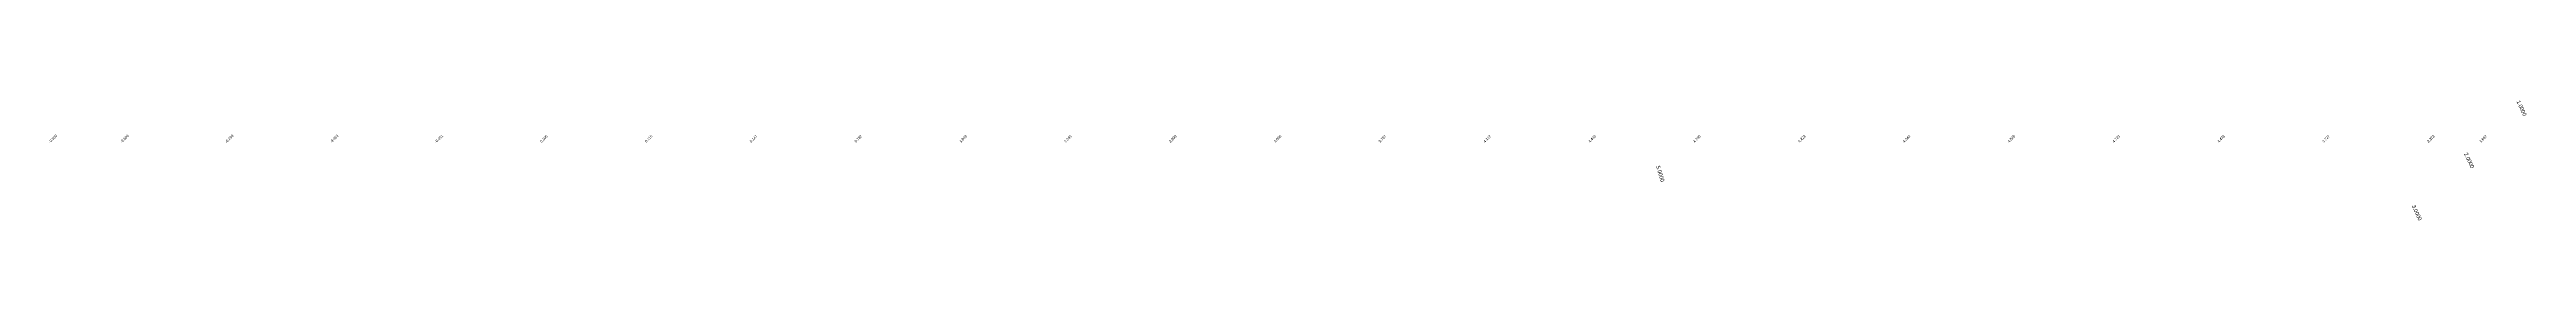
# Model space of a CAD drawing. Header units: metres. Extents: x 286386 to 287779, y 2079267 to 2080589.
# Drawn here: x 287065.7 to 287538.3, y 2079464.4 to 2079487.3 of the extents above; entities that cross this region are included whole.
import ezdxf
from ezdxf.enums import TextEntityAlignment as Align

# ---------------------------------------------------------------- set-up
doc = ezdxf.new("R2010")
doc.units = ezdxf.units.M
doc.header["$MEASUREMENT"] = 0
doc.layers.add('ESContAnn', color=231, linetype='Continuous')
doc.layers.add('ESElevation', color=150, linetype='Continuous')

msp = doc.modelspace()

# ---------------------------------------------------------------- texts
at = {"layer": 'ESContAnn'}
for s, rotation, p in [('1.0000', 294.6955, (287537.34, 2079485.85)), ('5.0000', 287.0629, (287373.02, 2079473.31)), ('2.0000', 294.6955, (287527.34, 2079475.85)), ('3.0000', 295.2011, (287517.35, 2079465.85))]:
    msp.add_text(s, height=0.75, rotation=rotation, dxfattribs=at).set_placement(p, align=Align.MIDDLE_CENTER)
at = {"layer": 'ESElevation'}
for s, p in [('-0.500', (287066.34, 2079480)), ('-0.500', (287080, 2079480)), ('-0.499', (287100, 2079480)), ('-0.453', (287120, 2079480)), ('-0.051', (287140, 2079480)), ('0.105', (287160, 2079480)), ('0.115', (287180, 2079480)), ('0.147', (287200, 2079480)), ('0.782', (287220, 2079480)), ('1.649', (287240, 2079480)), ('2.345', (287260, 2079480)), ('2.699', (287280, 2079480)), ('3.098', (287300, 2079480)), ('3.797', (287320, 2079480)), ('4.112', (287340, 2079480)), ('4.446', (287360, 2079480)), ('4.760', (287380, 2079480)), ('4.423', (287400, 2079480)), ('4.342', (287420, 2079480)), ('4.545', (287440, 2079480)), ('4.723', (287460, 2079480)), ('4.478', (287480, 2079480)), ('3.727', (287500, 2079480)), ('2.372', (287520, 2079480)), ('1.687', (287530, 2079480))]:
    msp.add_text(s, height=0.5, rotation=45, dxfattribs=at).set_placement(p, align=Align.MIDDLE_CENTER)

doc.saveas('drawing.dxf')
